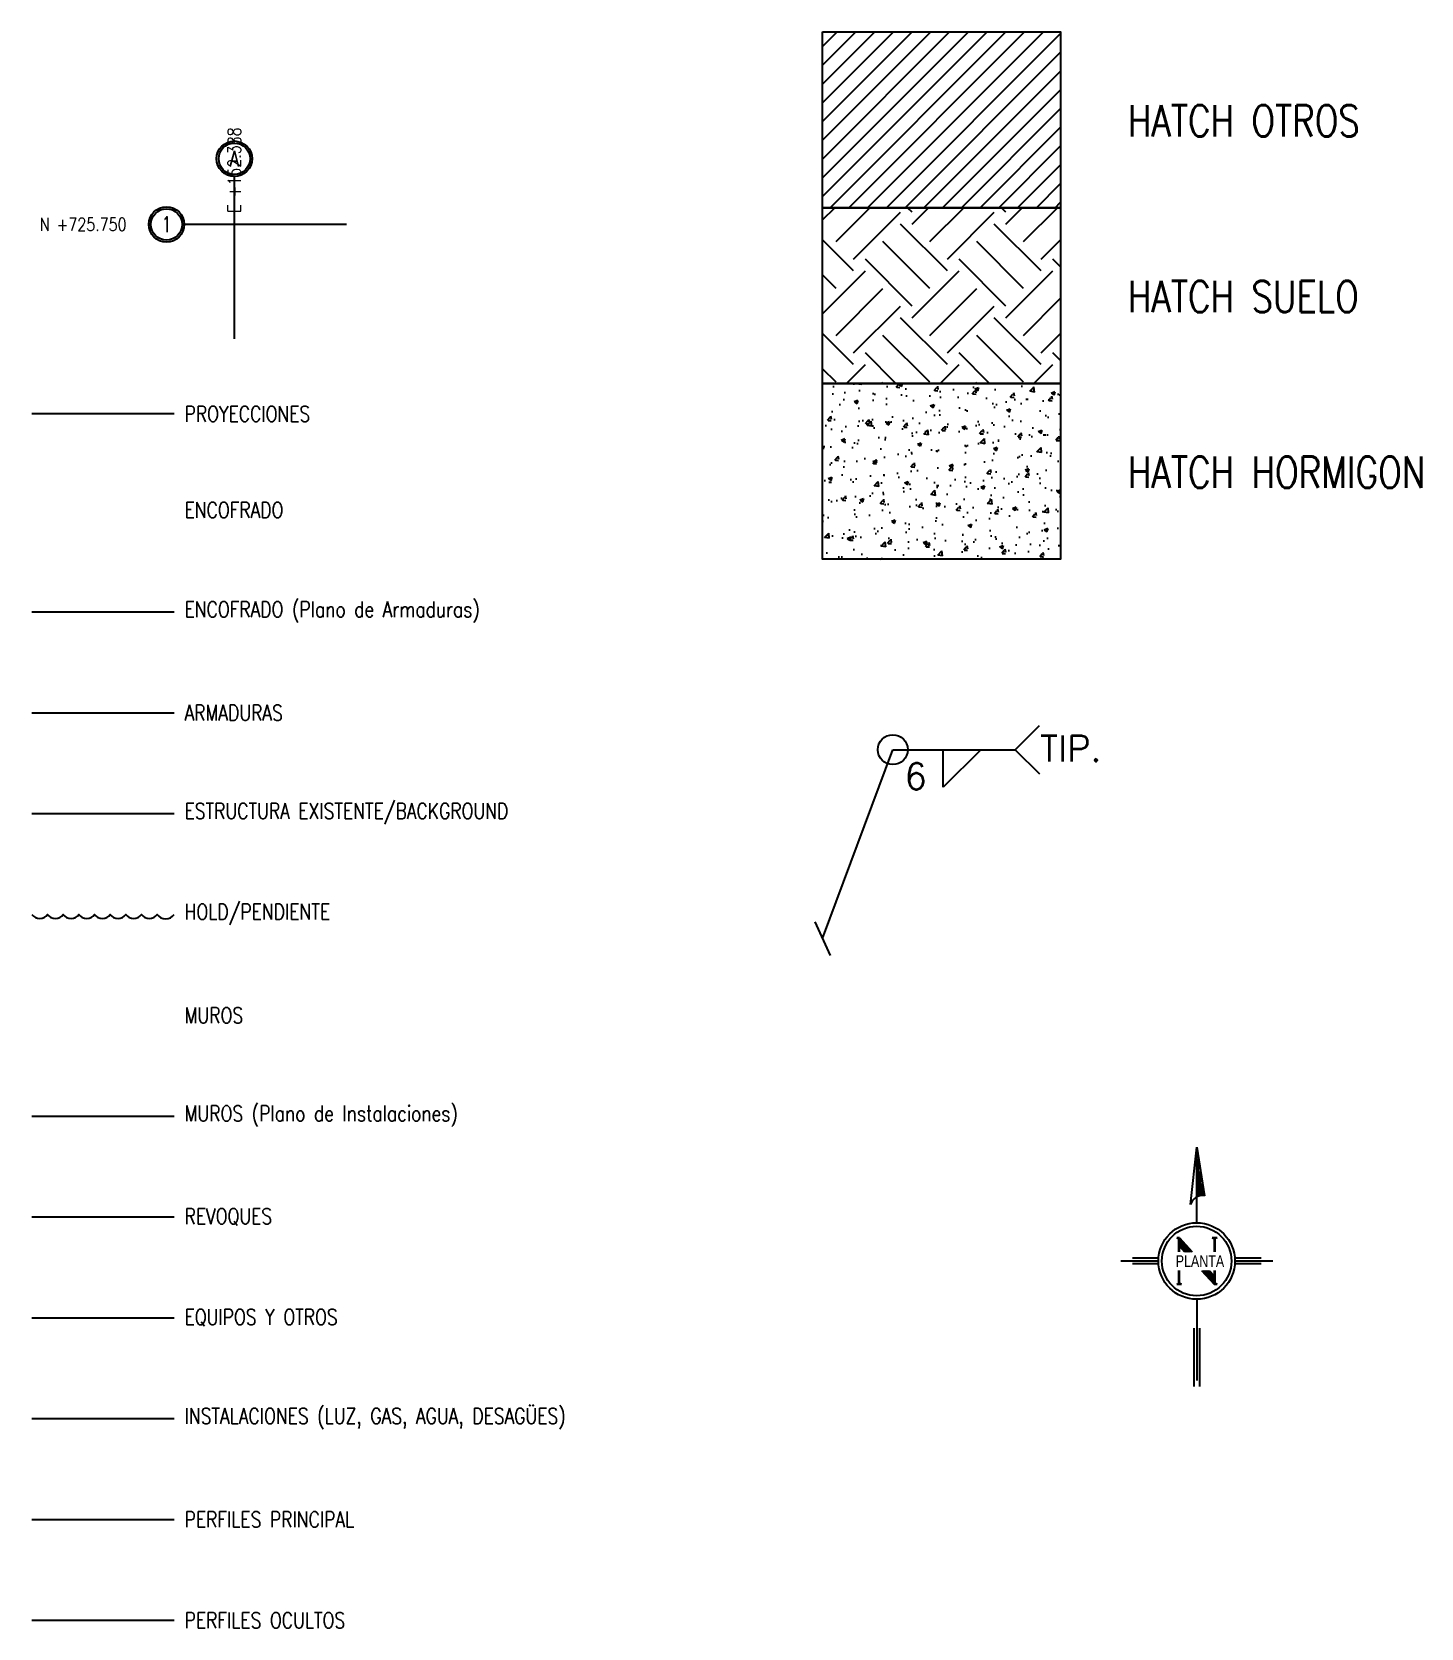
# Model space of a CAD drawing. Header units: millimetres. Extents: x -725228 to 10849, y -8846583 to 5995.
# Drawn here: x -784.8 to -518.6, y 321.6 to 627.4 of the extents above; entities that cross this region are included whole.
import ezdxf
from ezdxf.enums import TextEntityAlignment as Align

# ---------------------------------------------------------------- set-up
doc = ezdxf.new("R2010")
doc.units = ezdxf.units.MM
doc.linetypes.add('CENTER', pattern=[50.8, 31.75, -6.35, 6.35, -6.35])
doc.linetypes.add('HIDDEN', pattern=[9.525, 6.35, -3.175])
for name, color, linetype in [('CI-Armaduras', 4, 'Continuous'), ('CI-Auxiliar2', 2, 'Continuous'), ('CI-Encofrados', 2, 'Continuous'), ('CI-Equipamiento', 253, 'Continuous'), ('CI-I.S. Agua Caliente', 6, 'Continuous'), ('CI-Posiciones', 3, 'Continuous'), ('CI-Proyecciones', 1, 'HIDDEN'), ('CI-Revoques', 2, 'Continuous'), ('ES-Perfil-Oculto', 1, 'HIDDEN'), ('ES-Perfiles-g', 4, 'Continuous'), ('GE-Background', 252, 'Continuous'), ('GE-Ejes', 1, 'CENTER'), ('GE-Hatch', 1, 'Continuous'), ('GE-Simbologia', 2, 'Continuous'), ('GE-Titulos', 4, 'Continuous'), ('PENDIENTE', 6, 'Continuous')]:
    doc.layers.add(name, color=color, linetype=linetype)
doc.styles.add('Romans', font='romans.shx', dxfattribs={"width": 0.8})
doc.styles.add('Romans PF', font='romans.shx', dxfattribs={"width": 0.8})
doc.styles.get("Standard").update_dxf_attribs({"font": 'arial.ttf'})
doc.styles.add('T2', font='ROMANS.shx', dxfattribs={"width": 0.8})
doc.dimstyles.new('1-100', dxfattribs={"dimscale": 100, "dimtxt": 2.2, "dimasz": 1.5, "dimexe": 1, "dimexo": 0, "dimgap": 1, "dimtad": 1, "dimdec": 0, "dimzin": 9, "dimdsep": 46, "dimtxsty": 'T2', "dimblk": 'ARCHTICK', "dimcen": 0, "dimdle": 1, "dimclrd": 256, "dimclre": 256, "dimclrt": 2, "dimadec": 0, "dimazin": 0, "dimtfac": 0.666667, "dimtdec": 0, "dimtmove": 0, "dimatfit": 3, "dimldrblk": 'OBLIQUE', "dimfxl": 1, "dimtolj": 1, "dimtzin": 0, "dimlwd": -1, "dimlwe": -1, "dimarcsym": 0})

msp = doc.modelspace()

# ---------------------------------------------------------------- texts
at = {"layer": 'CI-Posiciones', "style": 'Romans'}
for s, p in [('TIP.', (-591.627, 487.643)), ('6', (-617.617, 482.298))]:
    msp.add_text(s, height=5, dxfattribs=at).set_placement(p)
at = {"layer": 'GE-Ejes', "color": 2, "insert": (-746.019, 609.135), "char_height": 2.5, "attachment_point": 6, "rotation": 90, "style": 'Romans'}
msp.add_mtext('E +152.388', dxfattribs=at)
at = {"layer": 'GE-Ejes', "color": 3, "char_height": 3, "width": 2.66667, "attachment_point": 5, "style": 'Romans'}
for s, insert in [('A', (-746.019, 603.135)), ('1', (-759.018, 590.546))]:
    msp.add_mtext(s, dxfattribs=dict(at, insert=insert))
at = {"layer": 'GE-Ejes', "color": 2, "insert": (-765.018, 590.546), "char_height": 2.5, "attachment_point": 4, "style": 'Romans'}
msp.add_mtext('\\pi-18.286;N +725.750', dxfattribs=at)
at = {"layer": 'GE-Titulos', "attachment_point": 4, "line_spacing_factor": 1.200001, "style": 'Romans PF'}
for s, insert, char_height, width in [('{\\H0.75x;HATCH OTROS}', (-574.805, 610.41), 8, 570.84466), ('{\\H0.75x;HATCH SUELO}', (-574.805, 576.73), 8, 570.84466), ('{\\H0.75x;PROYECCIONES}', (-755.546, 554.24), 4, 285.42233), ('{\\H0.75x;HATCH HORMIGON}', (-574.805, 543.05), 8, 570.84466), ('{\\H0.75x;ENCOFRADO}', (-755.546, 535.835), 4, 285.42233), ('{\\H0.75x;ENCOFRADO (Plano de Armaduras)}', (-755.546, 516.295), 4, 285.42233), ('{\\H0.75x;ARMADURAS}', (-755.546, 496.975), 4, 285.42233), ('{\\H0.75x;ESTRUCTURA EXISTENTE/BACKGROUND}', (-755.546, 477.655), 4, 285.42233), ('{\\H0.75x;HOLD/PENDIENTE}', (-755.546, 458.335), 4, 285.42233), ('{\\H0.75x;MUROS}', (-755.546, 439.015), 4, 285.42233), ('{\\H0.75x;MUROS (Plano de Instalaciones)}', (-755.546, 419.695), 4, 285.42233), ('{\\H0.75x;REVOQUES}', (-755.546, 400.375), 4, 285.42233), ('{\\H0.75x;EQUIPOS Y OTROS}', (-755.546, 381.055), 4, 285.42233), ('{\\H0.75x;INSTALACIONES (LUZ, GAS, AGUA, DESAGÜES)}', (-755.546, 361.735), 4, 285.42233), ('{\\H0.75x;PERFILES PRINCIPAL}', (-755.546, 342.415), 4, 285.42233), ('{\\H0.75x;PERFILES OCULTOS}', (-755.546, 323.095), 4, 285.42233)]:
    msp.add_mtext(s, dxfattribs=dict(at, insert=insert, char_height=char_height, width=width))

# ---------------------------------------------------------------- blocks, each defined once
blk = doc.blocks.new('_ArchTick')
at = {"color": 0, "linetype": 'ByBlock', "const_width": 0.15}
blk.add_lwpolyline([(-0.5, -0.5), (0.5, 0.5)], dxfattribs=at)
blk = doc.blocks.new('NORTE')
at = {"layer": 'GE-Simbologia'}
for p, q in [((6412577.34, 6135585.54), (6412578.54, 6135596.5)), ((6412578.54, 6135596.5), (6412580.03, 6135587.18)), ((6412578.54, 6135582.01), (6412578.54, 6135596.5)), ((6412578.91, 6135587.12), (6412578.91, 6135594.17)), ((6412579.29, 6135587.2), (6412579.29, 6135591.84)), ((6412579.66, 6135587.22), (6412579.66, 6135589.51)), ((6412575.26, 6135579.1), (6412574.7, 6135579.1)), ((6412574.7, 6135579.1), (6412575.04, 6135578.99)), ((6412575.04, 6135578.99), (6412575.04, 6135576.47)), ((6412575.15, 6135579.1), (6412575.15, 6135576.47)), ((6412575.26, 6135579.1), (6412577.65, 6135576.47)), ((6412575.26, 6135576.47), (6412575.26, 6135579.1)), ((6412575.26, 6135578.88), (6412577.45, 6135576.47)), ((6412575.26, 6135578.65), (6412577.24, 6135576.47)), ((6412575.26, 6135578.43), (6412577.04, 6135576.47)), ((6412575.26, 6135578.2), (6412576.84, 6135576.47)), ((6412575.26, 6135577.98), (6412576.63, 6135576.47)), ((6412575.26, 6135577.76), (6412576.43, 6135576.47)), ((6412575.26, 6135577.53), (6412576.23, 6135576.47)), ((6412581.53, 6135579.1), (6412581.87, 6135578.99)), ((6412582.43, 6135579.1), (6412581.53, 6135579.1)), ((6412581.87, 6135579.1), (6412581.87, 6135576.47)), ((6412581.98, 6135579.1), (6412581.98, 6135576.47)), ((6412582.43, 6135579.1), (6412582.09, 6135578.99)), ((6412582.09, 6135576.47), (6412582.09, 6135579.1)), ((6412571.21, 6135574.68), (6412563.98, 6135574.68)), ((6412571.24, 6135575.24), (6412566.22, 6135575.24)), ((6412590.86, 6135575.24), (6412585.85, 6135575.24)), ((6412593.1, 6135574.68), (6412585.87, 6135574.68)), ((6412571.24, 6135574.12), (6412566.22, 6135574.12)), ((6412575.04, 6135572.88), (6412575.04, 6135570.25)), ((6412575.15, 6135572.88), (6412575.15, 6135570.25)), ((6412575.26, 6135570.25), (6412575.26, 6135572.88)), ((6412579.48, 6135572.88), (6412581.87, 6135570.25)), ((6412579.68, 6135572.88), (6412581.87, 6135570.48)), ((6412579.89, 6135572.88), (6412581.87, 6135570.7)), ((6412580.09, 6135572.88), (6412581.87, 6135570.92)), ((6412580.29, 6135572.88), (6412581.87, 6135571.15)), ((6412580.5, 6135572.88), (6412581.87, 6135571.37)), ((6412580.7, 6135572.88), (6412581.87, 6135571.6)), ((6412580.9, 6135572.88), (6412581.87, 6135571.82)), ((6412581.87, 6135572.88), (6412581.87, 6135570.25)), ((6412581.98, 6135572.88), (6412581.98, 6135570.25)), ((6412582.09, 6135570.36), (6412582.09, 6135572.88)), ((6412590.86, 6135574.12), (6412585.85, 6135574.12)), ((6412574.7, 6135570.25), (6412575.04, 6135570.36)), ((6412574.7, 6135570.25), (6412575.6, 6135570.25)), ((6412575.6, 6135570.25), (6412575.26, 6135570.36)), ((6412581.87, 6135570.25), (6412582.43, 6135570.25)), ((6412582.43, 6135570.25), (6412582.09, 6135570.36)), ((6412578.54, 6135567.35), (6412578.54, 6135551.76)), ((6412577.98, 6135561.82), (6412577.98, 6135550.64)), ((6412579.1, 6135561.82), (6412579.1, 6135550.64))]:
    blk.add_line(p, q, dxfattribs=at)
for radius in [7.33, 6.66]:
    blk.add_circle((6412578.54, 6135574.68), radius, dxfattribs=at)
blk.add_arc((6412579.6, 6135584.86), 2.35, 79.3384, 163.3906, dxfattribs=at)
at = {"layer": 'GE-Simbologia', "width": 0.762214}
blk.add_text('PLANTA', height=2.24, dxfattribs=at).set_placement((6412574.51, 6135573.55), (6412583.8, 6135573.55), align=Align.FIT)

# ---------------------------------------------------------------- hatches: boundary and pattern name
at = {"layer": 'GE-Hatch'}
h = msp.add_hatch(dxfattribs=at)
h.set_pattern_fill('ANSI31', color=256, scale=0.8, style=0)
h.set_pattern_definition([(45, (32294.2435, -3816.45), (-1.79605122, 1.79605122), [])])
h.paths.add_polyline_path([(-587.717, 627.43), (-633.317, 627.43), (-633.317, 593.75), (-587.717, 593.75)])
h = msp.add_hatch(dxfattribs=at)
h.set_pattern_fill('EARTH', color=256, scale=2, angle=45, style=0)
h.set_pattern_definition([(45, (32294.243, -3816.45), (1e-15, 17.960512), [12.7, -12.7]), (45, (32290.876, -3813.082), (1e-15, 17.960512), [12.7, -12.7]), (45, (32287.508, -3809.715), (1e-15, 17.960512), [12.7, -12.7]), (135, (32287.508, -3807.47), (-17.960512, 1e-15), [12.7, -12.7]), (135, (32290.876, -3804.102), (-17.960512, 1e-15), [12.7, -12.7]), (135, (32294.243, -3800.735), (-17.960512, 1e-15), [12.7, -12.7])])
h.paths.add_polyline_path([(-587.717, 593.75), (-633.317, 593.75), (-633.317, 560.07), (-587.717, 560.07)])
h = msp.add_hatch(dxfattribs=at)
h.set_pattern_fill('AR-CONC', color=256, scale=0.04, style=0)
h.set_pattern_definition([(50, (32294.2435, -3816.45), (7.2873868, -0.6375634), [0.762, -8.382]), (355, (32294.2435, -3816.45), (-1.409713, 7.6422657), [0.6096, -6.7056]), (100.451, (32294.851, -3816.503), (5.8777, 7.0046675), [0.6476, -7.1236]), (46.1842, (32294.2435, -3814.418), (10.8431616, -1.681693), [1.143, -12.573]), (96.6356, (32295.147, -3814.558), (9.4961694, 9.8970222), [0.9714, -10.6854]), (351.184, (32294.243, -3814.418), (9.4961842, 9.8970047), [0.9144, -10.0584]), (21, (32295.2595, -3814.926), (6.0645952, -4.0906207), [0.762, -8.382]), (326, (32295.2595, -3814.926), (2.4720811, 7.3675186), [0.6096, -6.7056]), (71.4514, (32295.765, -3815.267), (8.5366596, 3.2769143), [0.6476, -7.1236]), (37.5, (32294.2435, -3816.45), (0.12354413, 3.38220155), [0, -6.62432, 0, -6.8072, 0, -6.731]), (7.5, (32294.2435, -3816.45), (2.6727865, 4.007223), [0, -3.88112, 0, -6.47192, 0, -2.5654]), (327.5, (32291.9778, -3816.45), (5.4236238, -0.22914976), [0, -2.54, 0, -7.9248, 0, -10.5156]), (317.5, (32290.962, -3816.45), (5.92516726, 1.01705964), [0, -3.302, 0, -5.26288, 0, -7.4676])])
h.paths.add_polyline_path([(-587.717, 560.07), (-633.317, 560.07), (-633.317, 526.39), (-587.717, 526.39)])

# ---------------------------------------------------------------- linework, layer by layer
at = {"layer": 'CI-Armaduras'}
msp.add_line((-784.802, 496.975), (-757.546, 496.975), dxfattribs=at)
at = {"layer": 'CI-Auxiliar2'}
for points in [[(-633.317, 627.43), (-587.717, 627.43), (-587.717, 593.75), (-633.317, 593.75)], [(-633.317, 593.75), (-587.717, 593.75), (-587.717, 560.07), (-633.317, 560.07)], [(-633.317, 560.07), (-587.717, 560.07), (-587.717, 526.39), (-633.317, 526.39)]]:
    msp.add_lwpolyline(points, close=True, dxfattribs=at)
at = {"layer": 'CI-Encofrados'}
msp.add_line((-784.802, 516.295), (-757.546, 516.295), dxfattribs=at)
at = {"layer": 'CI-Equipamiento'}
msp.add_line((-784.802, 381.055), (-757.546, 381.055), dxfattribs=at)
at = {"layer": 'CI-I.S. Agua Caliente'}
msp.add_line((-784.802, 361.735), (-757.546, 361.735), dxfattribs=at)
at = {"layer": 'CI-Proyecciones', "ltscale": 100}
msp.add_line((-757.546, 554.24), (-784.802, 554.24), dxfattribs=at)
at = {"layer": 'CI-Revoques'}
for p, q in [((-784.802, 419.695), (-757.546, 419.695)), ((-784.802, 400.375), (-757.546, 400.375))]:
    msp.add_line(p, q, dxfattribs=at)
at = {"layer": 'ES-Perfil-Oculto', "ltscale": 100}
msp.add_line((-784.802, 323.095), (-757.546, 323.095), dxfattribs=at)
at = {"layer": 'ES-Perfiles-g'}
msp.add_line((-784.802, 342.415), (-757.546, 342.415), dxfattribs=at)
at = {"layer": 'GE-Background'}
msp.add_line((-784.802, 477.655), (-757.546, 477.655), dxfattribs=at)
at = {"layer": 'GE-Ejes', "ltscale": 1000}
for p, q in [((-746.019, 568.63), (-746.019, 599.735)), ((-724.513, 590.546), (-755.618, 590.546))]:
    msp.add_line(p, q, dxfattribs=at)
at = {"layer": 'GE-Ejes', "color": 3, "linetype": 'ByBlock'}
for centre, radius in [((-746.019, 603.135), 3.4), ((-746.019, 603.135), 3), ((-759.018, 590.546), 3.4), ((-759.018, 590.546), 3)]:
    msp.add_circle(centre, radius, dxfattribs=at)
at = {"layer": 'GE-Simbologia'}
for p, q in [((-596.431, 489.905), (-591.771, 494.565)), ((-610.201, 482.705), (-610.201, 489.905)), ((-602.997, 489.9), (-610.201, 482.705)), ((-596.431, 489.905), (-591.771, 485.244))]:
    msp.add_line(p, q, dxfattribs=at)
msp.add_circle((-619.863, 489.905), 2.868, dxfattribs=at)
at = {"layer": 'PENDIENTE'}
msp.add_lwpolyline([(-784.802, 458.335, 0.5205671), (-781.802, 458.335, 0.5205671), (-778.802, 458.335, 0.5205671), (-775.802, 458.335, 0.5205671), (-772.802, 458.335, 0.5205671), (-769.802, 458.335, 0.5205671), (-766.802, 458.335, 0.5205671), (-763.802, 458.335, 0.5205671), (-760.802, 458.335, 0.5205671), (-757.546, 458.335, 0.5205671)], format="xyb", dxfattribs=at)

# ---------------------------------------------------------------- block references
msp.add_blockref('NORTE', (-6413140.171, -6135182.758))

msp.set_redraw_order([(e.dxf.handle, doc.entitydb.next_handle()) for e in msp.query("TEXT MTEXT ATTDEF DIMENSION ARC_DIMENSION")])  # texts and dimensions are drawn at this point

# ---------------------------------------------------------------- leaders
at = {"layer": 'GE-Simbologia', "color": 1}
msp.add_leader([(-633.317, 453.705), (-619.863, 489.905), (-596.431, 489.905)], dimstyle='1-100', override={"dimscale": 2, "dimasz": 2.5, "dimtad": 0}, dxfattribs=at)

doc.saveas('drawing.dxf')
